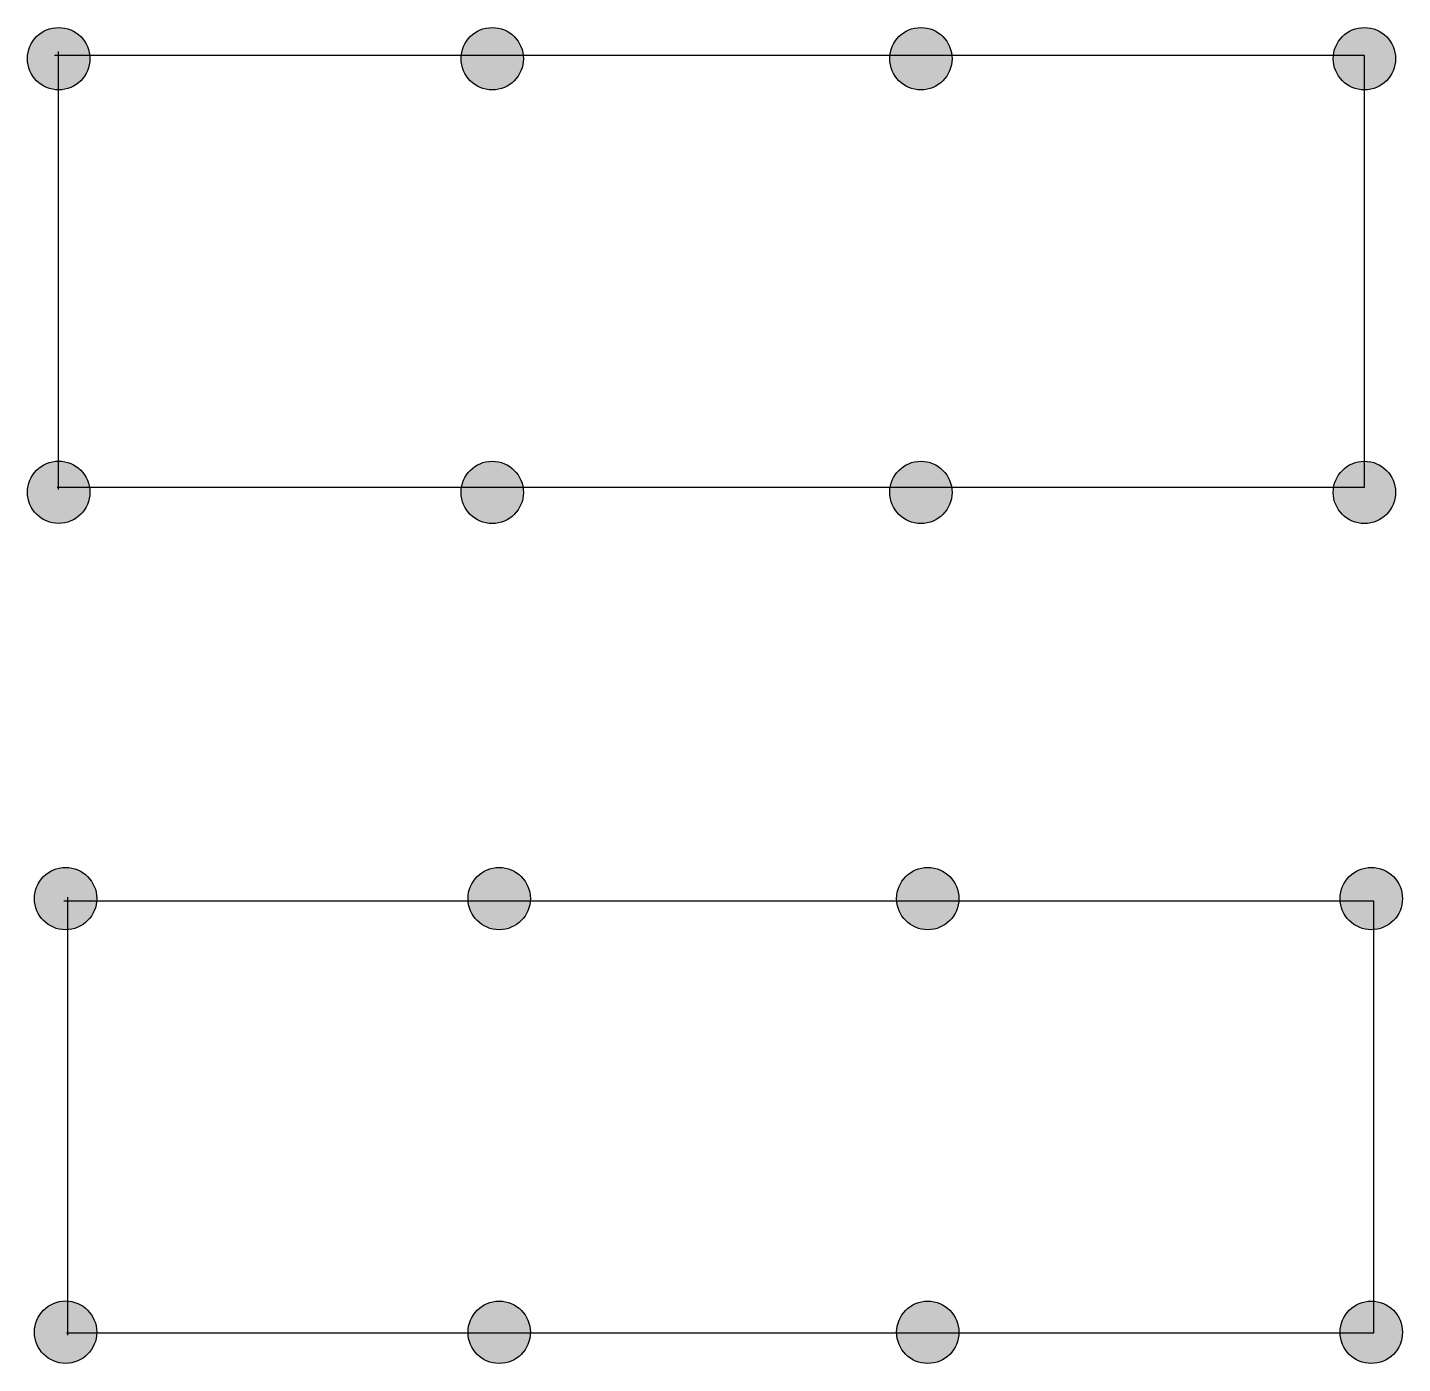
# Model space of a CAD drawing. Header units: millimetres. Extents: x -19 to 11377, y -963 to 606.
# Drawn here: x 9250.2 to 9370, y -329.3 to -212.9 of the extents above; entities that cross this region are included whole.
import ezdxf

# ---------------------------------------------------------------- set-up
doc = ezdxf.new("R2010")
doc.units = ezdxf.units.MM

msp = doc.modelspace()

# ---------------------------------------------------------------- hatches: boundary and pattern name
h = msp.add_hatch(color=0)
h.dxf.hatch_style = 1
edge = h.paths.add_edge_path()
edge.add_arc((9252.89, -215.632), 2.717, 0, 360)
h = msp.add_hatch(color=0)
h.dxf.hatch_style = 1
edge = h.paths.add_edge_path()
edge.add_arc((9290.69, -215.632), 2.717, 0, 360)
h = msp.add_hatch(color=0)
h.dxf.hatch_style = 1
edge = h.paths.add_edge_path()
edge.add_arc((9328.057, -215.632), 2.717, 0, 360)
h = msp.add_hatch(color=0)
h.dxf.hatch_style = 1
edge = h.paths.add_edge_path()
edge.add_arc((9366.724, -215.632), 2.717, 0, 360)
h = msp.add_hatch(color=0)
h.dxf.hatch_style = 1
edge = h.paths.add_edge_path()
edge.add_arc((9252.89, -253.42), 2.717, 0, 360)
h = msp.add_hatch(color=0)
h.dxf.hatch_style = 1
edge = h.paths.add_edge_path()
edge.add_arc((9290.69, -253.432), 2.717, 0, 360)
h = msp.add_hatch(color=0)
h.dxf.hatch_style = 1
edge = h.paths.add_edge_path()
edge.add_arc((9328.057, -253.432), 2.717, 0, 360)
h = msp.add_hatch(color=0)
h.dxf.hatch_style = 1
edge = h.paths.add_edge_path()
edge.add_arc((9366.724, -253.432), 2.717, 0, 360)
h = msp.add_hatch(color=0)
h.dxf.hatch_style = 1
edge = h.paths.add_edge_path()
edge.add_arc((9253.494, -288.831), 2.717, 0, 360)
h = msp.add_hatch(color=0)
h.dxf.hatch_style = 1
edge = h.paths.add_edge_path()
edge.add_arc((9291.294, -288.831), 2.717, 0, 360)
h = msp.add_hatch(color=0)
h.dxf.hatch_style = 1
edge = h.paths.add_edge_path()
edge.add_arc((9328.66, -288.831), 2.717, 0, 360)
h = msp.add_hatch(color=0)
h.dxf.hatch_style = 1
edge = h.paths.add_edge_path()
edge.add_arc((9367.327, -288.831), 2.717, 0, 360)
h = msp.add_hatch(color=0)
h.dxf.hatch_style = 1
edge = h.paths.add_edge_path()
edge.add_arc((9253.494, -326.619), 2.717, 0, 360)
h = msp.add_hatch(color=0)
h.dxf.hatch_style = 1
edge = h.paths.add_edge_path()
edge.add_arc((9291.294, -326.631), 2.717, 0, 360)
h = msp.add_hatch(color=0)
h.dxf.hatch_style = 1
edge = h.paths.add_edge_path()
edge.add_arc((9328.66, -326.631), 2.717, 0, 360)
h = msp.add_hatch(color=0)
h.dxf.hatch_style = 1
edge = h.paths.add_edge_path()
edge.add_arc((9367.327, -326.631), 2.717, 0, 360)

# ---------------------------------------------------------------- linework, layer by layer
for points in [[(9252.759, -252.968), (9366.731, -252.968), (9366.731, -215.347), (9252.524, -215.347)], [(9252.853, -215.012), (9252.853, -253.186)], [(9253.655, -288.709), (9253.655, -326.883)], [(9253.561, -326.665), (9367.533, -326.665), (9367.533, -289.045), (9253.326, -289.045)]]:
    msp.add_lwpolyline(points)
at = {"color": 0}
for centre in [(9252.89, -215.632), (9290.69, -215.632), (9328.057, -215.632), (9366.724, -215.632), (9252.89, -253.42), (9290.69, -253.432), (9328.057, -253.432), (9366.724, -253.432), (9253.494, -288.831), (9291.294, -288.831), (9328.66, -288.831), (9367.327, -288.831), (9253.494, -326.619), (9291.294, -326.631), (9328.66, -326.631), (9367.327, -326.631)]:
    msp.add_circle(centre, 2.717, dxfattribs=at)

doc.saveas('drawing.dxf')
